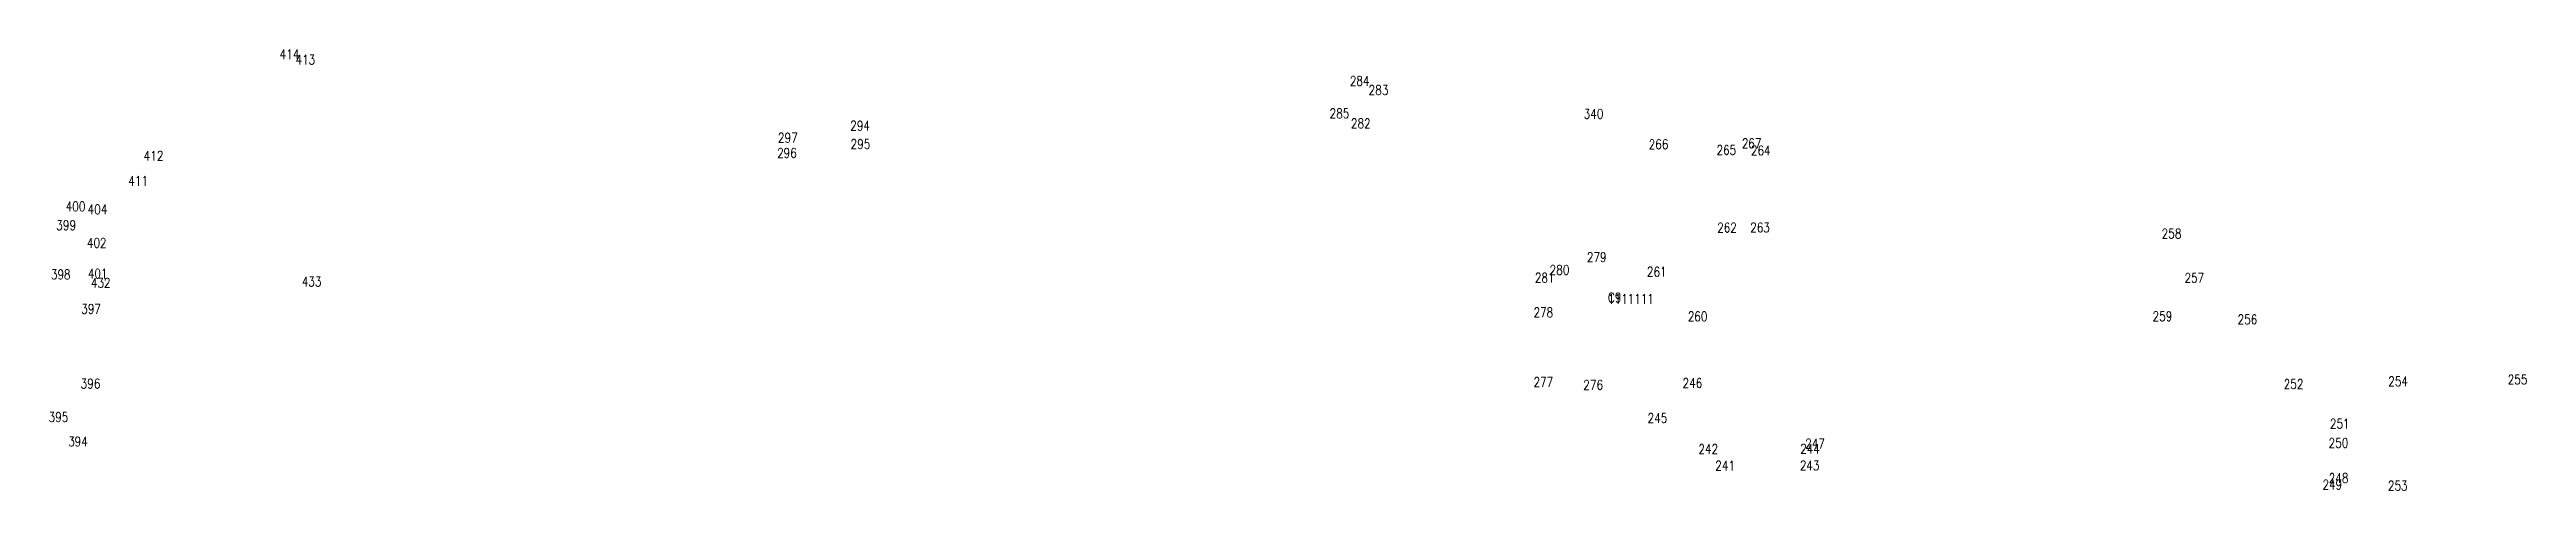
# Model space of a CAD drawing. Extents: x -992 to 2561, y -723 to 1492.
# Drawn here: x 349.8 to 608.5, y -453.1 to -407.1 of the extents above; entities that cross this region are included whole.
import ezdxf

# ---------------------------------------------------------------- set-up
doc = ezdxf.new("R2010")
doc.units = 0
doc.header["$LTSCALE"] = 0.5
doc.layers.add('ZDH', color=1, linetype='CONTINUOUS')
doc.styles.add('HZ', font='rs.shx', dxfattribs={"width": 0.8, "bigfont": 'hztxt.shx'})

msp = doc.modelspace()

# ---------------------------------------------------------------- texts
at = {"layer": 'ZDH', "linetype": 'Continuous', "style": 'HZ', "width": 0.8}
for s, p in [('414', (373.8, -408.06, 0.36)), ('413', (375.46, -408.62, 0.35)), ('284', (485.6, -410.84, 3.1)), ('283', (487.57, -411.8, 3.18)), ('285', (483.49, -414.24, 3.23)), ('340', (510.04, -414.29, 3.05)), ('297', (425.86, -416.78, 3.19)), ('294', (433.41, -415.52, 3.09)), ('295', (433.45, -417.44, 3.18)), ('282', (485.72, -415.28, 3.22)), ('266', (516.83, -417.46, 3.12)), ('267', (526.55, -417.37, 3.06)), ('412', (359.59, -418.67, 0.38)), ('296', (425.77, -418.37, 3.19)), ('265', (523.91, -418.06, 3.25)), ('264', (527.5, -418.11, 3.73)), ('411', (357.99, -421.29, 0.31)), ('400', (351.45, -423.95, 1.53)), ('404', (353.74, -424.26, 2.12)), ('399', (350.47, -425.92, 1.55)), ('402', (353.66, -427.77, 2.32)), ('262', (523.98, -426.17, 3.44)), ('263', (527.43, -426.16, 3.71)), ('258', (570.42, -426.79, 4.39)), ('279', (510.37, -429.26, 3.15)), ('398', (349.9, -431.06, 1.57)), ('401', (353.76, -430.97, 0.33)), ('432', (354.08, -431.94, 0.15)), ('433', (376.11, -431.81, 0.2)), ('281', (504.93, -431.4, 3.33)), ('280', (506.48, -430.59, 3.32)), ('261', (516.64, -430.78, 2.99)), ('257', (572.8, -431.42, 3.22)), ('397', (353.07, -434.66, 1.76)), ('278', (504.79, -435.03, 3.25)), ('C9', (512.56, -433.48, 3.12)), ('C9', (512.56, -433.48, 3.12)), ('C9', (512.56, -433.48, 3.12)), ('C9', (512.56, -433.48, 3.12)), ('1111111', (512.57, -433.62, -1.08)), ('260', (520.91, -435.44, 3.01)), ('259', (569.47, -435.43, 3.64)), ('256', (578.35, -435.76, 3.33)), ('396', (353.01, -442.47, 1.69)), ('277', (504.79, -442.3, 3.25)), ('276', (510, -442.6, 3.22)), ('246', (520.37, -442.41, 3.07)), ('252', (583.17, -442.51, 3.53)), ('254', (594.09, -442.23, 3.3)), ('255', (606.57, -442.04, 3.29)), ('395', (349.66, -445.96, 1.7)), ('245', (516.71, -446.07, 3.07)), ('394', (351.7, -448.51, 1.6)), ('251', (587.99, -446.65, 3.46)), ('242', (522.02, -449.3, 3.18)), ('241', (523.79, -451.04, 4.15)), ('243', (532.61, -451.02, 3.8)), ('244', (532.65, -449.28, 3.23)), ('247', (533.18, -448.73, 3.14)), ('250', (587.86, -448.67, 3.25)), ('249', (587.22, -453.02, 3.29)), ('248', (587.87, -452.34, 3.22)), ('253', (594.05, -453.13, 3.37))]:
    msp.add_text(s, height=1, dxfattribs=at).set_placement(p)

doc.saveas('drawing.dxf')
